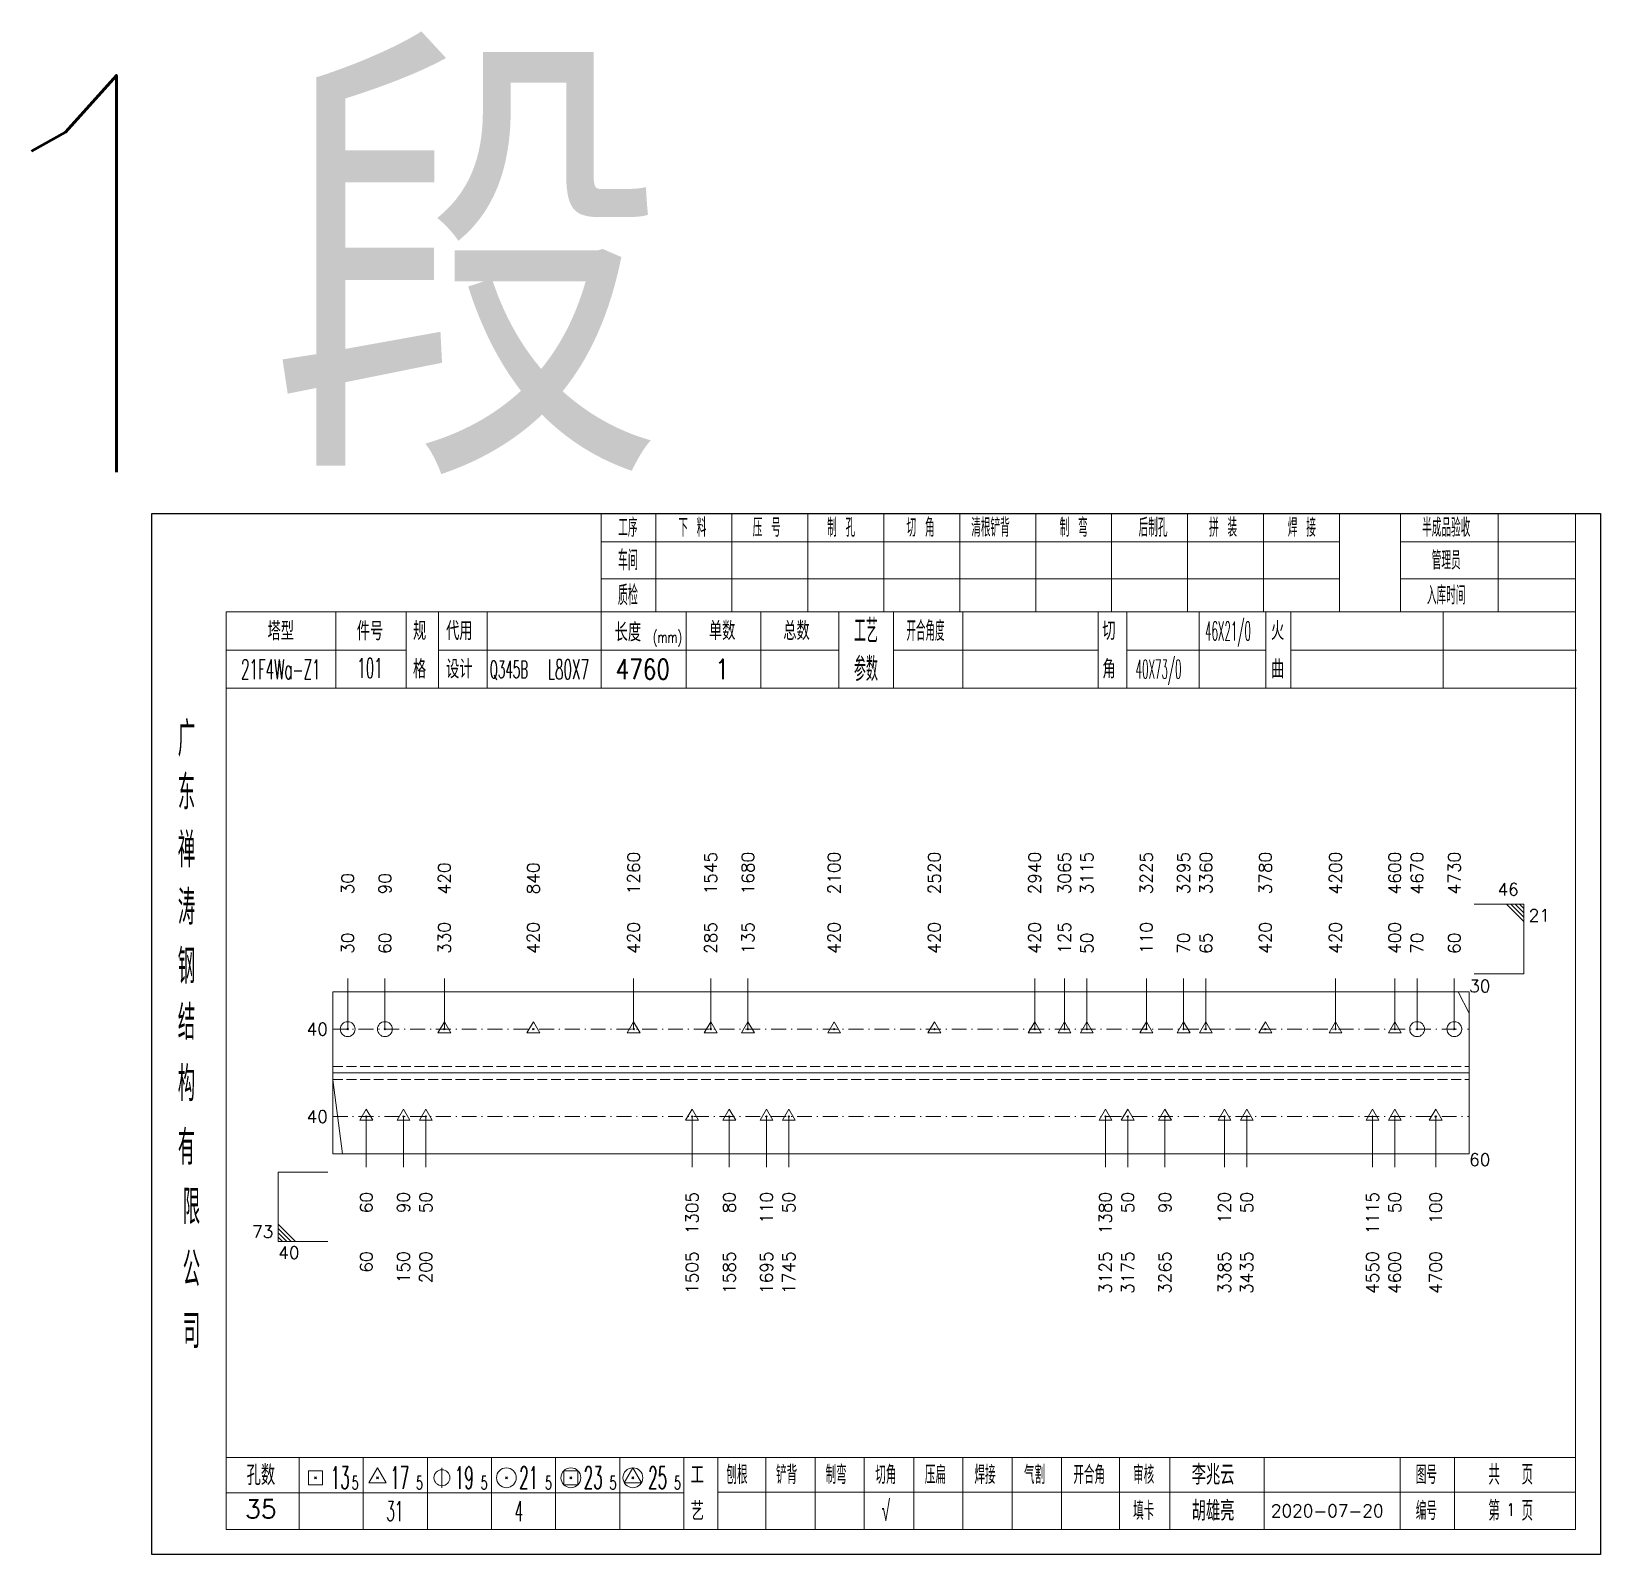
# Model space of a CAD drawing. Extents: x 1310 to 15542, y -76 to 8381.
# Drawn here: x 1492.1 to 1808.6, y 5793.7 to 6100.8 of the extents above; entities that cross this region are included whole.
import ezdxf
from ezdxf.enums import TextEntityAlignment as Align

# ---------------------------------------------------------------- set-up
doc = ezdxf.new("R2010")
doc.units = 0
doc.header["$MEASUREMENT"] = 0
doc.linetypes.add('一点画线', pattern=[5.2, 3, -1, 0.2, -1])
doc.linetypes.add('虚线', pattern=[2.75, 2, -0.75])
doc.layers.get('0').update_dxf_attribs({"linetype": 'CONTINUOUS', "lineweight": 25})
for name, color, linetype, lineweight in [('1', 7, 'CONTINUOUS', 25), ('4', 7, 'CONTINUOUS', 25), ('5', 7, 'CONTINUOUS', 25)]:
    doc.layers.add(name, color=color, linetype=linetype, lineweight=lineweight)
doc.layers.add('文字', color=4, linetype='CONTINUOUS')
doc.styles.add('HZ', font='txt.shx', dxfattribs={"width": 0.7, "oblique": 12, "bigfont": 'hztxt.shx'})
doc.styles.get("Standard").update_dxf_attribs({"font": 'simplex.shx', "width": 0.7, "height": 3, "bigfont": 'gbhzfs.shx'})

msp = doc.modelspace()

# ---------------------------------------------------------------- texts
at = {"color": 7, "linetype": 'Continuous', "lineweight": 13}
for s, p in [('420', (1575.422, 5926.824)), ('840', (1593.356, 5926.824)), ('1260', (1613.574, 5926.824)), ('1545', (1629.117, 5926.824)), ('1680', (1636.617, 5926.824)), ('2100', (1654.008, 5926.824)), ('2520', (1674.226, 5926.824)), ('2940', (1694.443, 5926.824)), ('3065', (1700.46, 5926.824)), ('3115', (1704.96, 5926.824)), ('3225', (1716.96, 5926.824)), ('3295', (1724.46, 5926.824)), ('3360', (1728.96, 5926.824)), ('3780', (1740.96, 5926.824)), ('4200', (1755.095, 5926.824)), ('4600', (1767.052, 5926.824)), ('4670', (1771.552, 5926.824)), ('4730', (1779.052, 5926.824)), ('30', (1555.922, 5926.824)), ('90', (1563.422, 5926.824))]:
    msp.add_text(s, height=2.5, rotation=90, dxfattribs=at).set_placement(p, align=Align.MIDDLE_LEFT)
for s, p in [('46', (1792.052, 5925.824)), ('73', (1540.922, 5856.824))]:
    msp.add_text(s, height=2.5, dxfattribs=at).set_placement(p, align=Align.BOTTOM_RIGHT)
for s, p in [('21', (1794.052, 5923.824)), ('40', (1541.922, 5855.824))]:
    msp.add_text(s, height=2.5, dxfattribs=at).set_placement(p, align=Align.TOP_LEFT)
at = {"color": 8, "linetype": 'Continuous', "lineweight": 9}
for s, p in [('330', (1575.422, 5914.824)), ('420', (1593.356, 5914.824)), ('420', (1613.574, 5914.824)), ('285', (1629.117, 5914.824)), ('135', (1636.617, 5914.824)), ('420', (1654.008, 5914.824)), ('420', (1674.226, 5914.824)), ('420', (1694.443, 5914.824)), ('125', (1700.46, 5914.824)), ('110', (1716.96, 5914.824)), ('420', (1740.96, 5914.824)), ('420', (1755.095, 5914.824)), ('400', (1767.052, 5914.824)), ('30', (1555.922, 5914.824)), ('60', (1563.422, 5914.824)), ('50', (1704.96, 5914.824)), ('70', (1724.46, 5914.824)), ('65', (1728.96, 5914.824)), ('70', (1771.552, 5914.824)), ('60', (1779.052, 5914.824))]:
    msp.add_text(s, height=2.5, rotation=90, dxfattribs=at).set_placement(p, align=Align.MIDDLE_LEFT)
at = {"color": 7, "linetype": 'Continuous', "lineweight": 13}
msp.add_text('30', height=2.5, dxfattribs=at).set_placement((1782.052, 5908.324), align=Align.MIDDLE_LEFT)
for p in [(1551.922, 5899.637), (1551.922, 5882.012)]:
    msp.add_text('40', height=2.5, dxfattribs=at).set_placement(p, align=Align.MIDDLE_RIGHT)
at = {"layer": '1', "color": 7, "linetype": 'Continuous', "lineweight": 13}
msp.add_text('60', height=2.5, dxfattribs=at).set_placement((1782.052, 5873.324), align=Align.MIDDLE_LEFT)
at = {"layer": '1', "color": 8, "linetype": 'Continuous', "lineweight": 9}
for s, p in [('60', (1559.672, 5866.824)), ('90', (1567.172, 5866.824)), ('50', (1571.672, 5866.824)), ('1305', (1625.367, 5866.824)), ('80', (1632.867, 5866.824)), ('110', (1640.367, 5866.824)), ('50', (1644.867, 5866.824)), ('1380', (1708.71, 5866.824)), ('50', (1713.21, 5866.824)), ('90', (1720.71, 5866.824)), ('120', (1732.71, 5866.824)), ('50', (1737.21, 5866.824)), ('1115', (1762.552, 5866.824)), ('50', (1767.052, 5866.824)), ('100', (1775.302, 5866.824))]:
    msp.add_text(s, height=2.5, rotation=90, dxfattribs=at).set_placement(p, align=Align.MIDDLE_RIGHT)
at = {"layer": '1', "color": 7, "linetype": 'Continuous', "lineweight": 13}
for s, p in [('60', (1559.672, 5854.824)), ('150', (1567.172, 5854.824)), ('200', (1571.672, 5854.824)), ('1505', (1625.367, 5854.824)), ('1585', (1632.867, 5854.824)), ('1695', (1640.367, 5854.824)), ('1745', (1644.867, 5854.824)), ('3125', (1708.71, 5854.824)), ('3175', (1713.21, 5854.824)), ('3265', (1720.71, 5854.824)), ('3385', (1732.71, 5854.824)), ('3435', (1737.21, 5854.824)), ('4550', (1762.552, 5854.824)), ('4600', (1767.052, 5854.824)), ('4700', (1775.302, 5854.824))]:
    msp.add_text(s, height=2.5, rotation=90, dxfattribs=at).set_placement(p, align=Align.MIDDLE_RIGHT)
at = {"layer": '4', "color": 1, "linetype": 'Continuous', "lineweight": 25}
for s, height, width, p in [('工序', 3.7, 0.7, (1612.422, 6000.781)), ('下 料', 3.7, 0.7, (1625.422, 6000.781)), ('压 号', 3.7, 0.7, (1640.422, 6000.781)), ('制 孔', 3.7, 0.7, (1655.422, 6000.781)), ('切 角', 3.7, 0.7, (1671.422, 6000.781)), ('清根铲背 ', 3.7, 0.7, (1686.422, 6000.781)), (' 制 弯', 3.7, 0.7, (1701.422, 6000.781)), (' 后制孔', 3.7, 0.7, (1717.422, 6000.781)), ('拼 装', 3.7, 0.7, (1732.422, 6000.781)), (' 焊 接', 3.7, 0.7, (1747.422, 6000.781)), ('半成品验收', 3.7, 0.7, (1777.422, 6000.781)), ('车间', 4, 0.7, (1612.422, 5994.181)), ('管理员', 3.7, 0.7, (1777.422, 5994.181)), ('质检', 4, 0.7, (1612.422, 5987.121)), ('入库时间', 3.7, 0.7, (1777.422, 5987.121)), ('(mm)', 2.24, 0.7, (1620.422, 5978.681)), ('工艺', 4.8, 0.7, (1660.422, 5979.941)), ('开合角度', 4, 0.6, (1672.422, 5979.941)), ('46X21/0', 3.8, 0.4, (1733.422, 5979.941)), ('21F4Wa-Z1', 4, 0.5, (1542.422, 5972.201)), ('101', 4, 0.5, (1560.422, 5972.451)), ('Q345B', 3.5, 0.5, (1588.422, 5972.181)), ('L80X7', 4, 0.5, (1600.422, 5972.181)), ('4760', 4, 0.8, (1615.422, 5972.231)), ('1', 4, 0.8, (1631.422, 5972.231)), ('参数', 4.8, 0.7, (1660.422, 5972.231)), ('40X73/0', 3.8, 0.4, (1719.422, 5972.231)), ('广', 6.96, 0.7, (1523.422, 5958.151)), ('东', 6.96, 0.7, (1523.422, 5947.361)), ('禅', 6.96, 0.7, (1523.422, 5935.771)), ('涛', 6.96, 0.7, (1523.422, 5924.171)), ('钢', 6.96, 0.7, (1523.422, 5912.281)), ('结', 6.96, 0.7, (1523.422, 5900.971)), ('构', 6.96, 0.7, (1523.422, 5888.591)), ('有', 6.96, 0.7, (1523.422, 5875.781)), ('限', 6.96, 0.7, (1524.422, 5863.781)), ('公', 6.96, 0.7, (1524.422, 5851.241)), ('司', 6.96, 0.7, (1524.422, 5838.761)), ('13', 4.47, 0.5, (1554.422, 5809.181)), ('5', 2.68, 0.6, (1557.422, 5808.181)), ('17', 4.47, 0.5, (1566.422, 5809.181)), ('5', 2.68, 0.6, (1570.422, 5808.181)), ('19', 4.47, 0.5, (1579.422, 5809.181)), ('5', 2.68, 0.6, (1583.422, 5808.181)), ('21', 4.47, 0.5, (1592.422, 5809.181)), ('5', 2.68, 0.6, (1596.422, 5808.181)), ('23', 4.47, 0.5, (1605.422, 5809.181)), ('5', 2.68, 0.6, (1609.422, 5808.181)), ('25', 4.47, 0.5, (1618.422, 5809.181)), ('5', 2.68, 0.6, (1622.422, 5808.181)), ('刨根', 3.7, 0.8, (1634.422, 5809.781)), ('铲背', 3.7, 0.8, (1644.422, 5809.781)), ('制弯', 3.7, 0.8, (1654.422, 5809.781)), ('切角', 3.7, 0.8, (1664.422, 5809.781)), ('压扁', 3.7, 0.8, (1674.422, 5809.781)), ('焊接', 3.7, 0.8, (1684.422, 5809.781)), ('气割', 3.7, 0.8, (1694.422, 5809.781)), ('开合角', 3.7, 0.8, (1705.422, 5809.781)), ('审核', 3.7, 0.8, (1716.422, 5809.781)), ('图号', 3.7, 0.8, (1773.422, 5809.781)), ('共  页', 4, 0.8, (1790.422, 5809.781)), ('31', 4, 0.5, (1565.422, 5802.431)), ('4', 4, 0.5, (1590.422, 5802.431)), ('√', 4, 0.6, (1664.422, 5802.511)), ('填卡', 3.7, 0.8, (1716.422, 5802.511)), ('编号', 3.7, 0.8, (1773.422, 5802.511)), ('第  页', 4, 0.8, (1790.422, 5802.511))]:
    msp.add_text(s, height=height, dxfattribs=dict(at, width=width)).set_placement(p, align=Align.MIDDLE_CENTER)
for s, height, p in [('塔型', 3.7, (1542.422, 5979.911)), ('件号', 3.7, (1560.422, 5979.911)), ('规', 3.7, (1570.422, 5979.941)), ('代用', 3.7, (1578.422, 5979.941)), ('长度', 3.7, (1612.422, 5979.681)), ('单数', 3.7, (1631.422, 5979.941)), ('总数', 3.7, (1646.422, 5979.941)), ('切', 3.7, (1709.422, 5979.941)), ('火', 3.7, (1743.422, 5979.941)), ('格', 3.7, (1570.422, 5972.231)), ('设计', 3.7, (1578.422, 5972.231)), ('角', 3.7, (1709.422, 5972.231)), ('曲', 3.7, (1743.422, 5972.231)), ('孔数', 4, (1538.422, 5809.701)), ('工', 3.7, (1626.422, 5809.781)), ('李兆云', 4, (1730.422, 5809.781)), ('35', 3.7, (1538.422, 5802.871)), ('艺', 3.7, (1626.422, 5802.431)), ('胡雄亮', 4, (1730.422, 5802.511)), ('2020-07-20', 2.5, (1753.422, 5802.511))]:
    msp.add_text(s, height=height, dxfattribs=at).set_placement(p, align=Align.MIDDLE_CENTER)
at = {"layer": '4', "color": 6, "linetype": 'Continuous', "lineweight": 25, "width": 0.8}
msp.add_text('1', height=2.5, dxfattribs=at).set_placement((1790.447, 5802.739), align=Align.MIDDLE_CENTER)
at = {"layer": '文字', "color": 6, "style": 'HZ'}
msp.add_text('1段', height=80, dxfattribs=at).set_placement((1471.574, 6011.941))

# ---------------------------------------------------------------- blocks, each defined once
blk = doc.blocks.new('孔21.5')
at = {"layer": '5', "color": 7, "linetype": 'Continuous', "lineweight": 13}
for p, q in [((-0.1, -0.1), (0.1, 0.1)), ((0.1, -0.1), (-0.1, 0.1))]:
    blk.add_line(p, q, dxfattribs=at)
blk.add_circle((0, 0), 1, dxfattribs=at)
blk = doc.blocks.new('孔17.5')
at = {"layer": '5', "color": 7, "linetype": 'Continuous', "lineweight": 13}
for p, q in [((0, 1), (-0.866, -0.5)), ((-0.1, -0.1), (0.1, 0.1)), ((0.1, -0.1), (-0.1, 0.1)), ((0.866, -0.5), (0, 1)), ((-0.866, -0.5), (0.866, -0.5))]:
    blk.add_line(p, q, dxfattribs=at)
blk = doc.blocks.new('CTJGK')
at = {"color": 6, "linetype": 'Continuous'}
for p, q in [((0, 209.97), (292.13, 209.97)), ((0, 0), (0, 209.97)), ((292.13, 209.97), (292.13, 0)), ((292.13, 0), (0, 0))]:
    blk.add_line(p, q, dxfattribs=at)

# ---------------------------------------------------------------- linework, layer by layer
at = {"color": 7, "linetype": 'Continuous', "lineweight": 13}
for p, q in [((1793.052, 5924.824), (1783.052, 5924.824)), ((1789.552, 5924.824), (1793.052, 5921.324)), ((1790.427, 5924.824), (1793.052, 5922.199)), ((1791.302, 5924.824), (1793.052, 5923.074)), ((1792.177, 5924.824), (1793.052, 5923.949)), ((1793.052, 5910.824), (1793.052, 5924.824)), ((1793.052, 5910.824), (1783.052, 5910.824)), ((1555.922, 5899.637), (1555.922, 5909.824)), ((1563.422, 5899.637), (1563.422, 5909.824)), ((1575.422, 5899.637), (1575.422, 5909.824)), ((1613.574, 5899.637), (1613.574, 5909.824)), ((1629.117, 5899.637), (1629.117, 5909.824)), ((1636.617, 5899.637), (1636.617, 5909.824)), ((1694.443, 5899.637), (1694.443, 5909.824)), ((1700.46, 5899.637), (1700.46, 5909.824)), ((1704.96, 5899.637), (1704.96, 5909.824)), ((1716.96, 5899.637), (1716.96, 5909.824)), ((1724.46, 5899.637), (1724.46, 5909.824)), ((1728.96, 5899.637), (1728.96, 5909.824)), ((1755.095, 5899.637), (1755.095, 5909.824)), ((1767.052, 5899.637), (1767.052, 5909.824)), ((1771.552, 5899.637), (1771.552, 5909.824)), ((1779.052, 5899.637), (1779.052, 5909.824)), ((1782.052, 5902.855), (1779.837, 5907.137)), ((1552.922, 5889.397), (1554.847, 5874.512)), ((1559.672, 5882.012), (1559.672, 5871.824)), ((1567.172, 5882.012), (1567.172, 5871.824)), ((1571.672, 5882.012), (1571.672, 5871.824)), ((1625.367, 5882.012), (1625.367, 5871.824)), ((1632.867, 5882.012), (1632.867, 5871.824)), ((1640.367, 5882.012), (1640.367, 5871.824)), ((1644.867, 5882.012), (1644.867, 5871.824)), ((1708.71, 5882.012), (1708.71, 5871.824)), ((1713.21, 5882.012), (1713.21, 5871.824)), ((1720.71, 5882.012), (1720.71, 5871.824)), ((1732.71, 5882.012), (1732.71, 5871.824)), ((1737.21, 5882.012), (1737.21, 5871.824)), ((1762.552, 5882.012), (1762.552, 5871.824)), ((1767.052, 5882.012), (1767.052, 5871.824)), ((1775.302, 5882.012), (1775.302, 5871.824)), ((1541.922, 5870.824), (1551.922, 5870.824)), ((1541.922, 5870.824), (1541.922, 5856.824)), ((1545.422, 5856.824), (1541.922, 5860.324)), ((1544.547, 5856.824), (1541.922, 5859.449)), ((1543.672, 5856.824), (1541.922, 5858.574)), ((1542.797, 5856.824), (1541.922, 5857.699)), ((1541.922, 5856.824), (1551.922, 5856.824))]:
    msp.add_line(p, q, dxfattribs=at)
at = {"color": 7, "linetype": 'Continuous', "lineweight": 18}
for p, q in [((1552.922, 5907.137), (1552.922, 5874.512)), ((1552.922, 5907.137), (1782.052, 5907.137)), ((1782.052, 5907.137), (1782.052, 5874.512)), ((1552.922, 5890.824), (1782.052, 5890.824))]:
    msp.add_line(p, q, dxfattribs=at)
at = {"color": 3, "linetype": '一点画线', "lineweight": 13}
for p, q in [((1552.922, 5899.637), (1782.052, 5899.637)), ((1552.922, 5882.012), (1782.052, 5882.012))]:
    msp.add_line(p, q, dxfattribs=at)
at = {"color": 1, "linetype": '虚线', "lineweight": 18}
for p, q in [((1552.922, 5892.137), (1782.052, 5892.137)), ((1552.922, 5889.512), (1782.052, 5889.512))]:
    msp.add_line(p, q, dxfattribs=at)
at = {"layer": '1', "color": 7, "linetype": 'Continuous', "lineweight": 18}
msp.add_line((1552.922, 5874.512), (1782.052, 5874.512), dxfattribs=at)
at = {"layer": '4', "color": 1, "linetype": 'Continuous', "lineweight": 18}
for p, q in [((1516.422, 6003.651), (1516.422, 5793.681)), ((1808.552, 6003.651), (1516.422, 6003.651)), ((1607.052, 6003.651), (1607.052, 5983.811)), ((1618.082, 6003.651), (1618.082, 5983.791)), ((1633.392, 6003.651), (1633.392, 5983.791)), ((1648.712, 6003.651), (1648.712, 5983.791)), ((1664.022, 6003.651), (1664.022, 5983.791)), ((1679.332, 6003.651), (1679.332, 5983.791)), ((1694.642, 6003.651), (1694.642, 5983.791)), ((1709.962, 6003.651), (1709.962, 5983.791)), ((1725.272, 6003.651), (1725.272, 5983.791)), ((1740.582, 6003.651), (1740.582, 5983.791)), ((1755.892, 6003.651), (1755.892, 5983.811)), ((1755.892, 6003.651), (1755.892, 5983.791)), ((1768.172, 6003.651), (1768.172, 5983.791)), ((1787.922, 6003.651), (1787.922, 5983.791)), ((1803.502, 6003.651), (1803.502, 5983.791)), ((1808.552, 5973.851), (1808.552, 6003.651)), ((1755.892, 5997.921), (1607.052, 5997.921)), ((1803.502, 5997.921), (1768.172, 5997.921)), ((1755.892, 5990.441), (1607.052, 5990.441)), ((1803.502, 5990.441), (1768.172, 5990.441)), ((1531.432, 5983.791), (1531.432, 5798.731)), ((1803.502, 5983.791), (1531.432, 5983.791)), ((1553.552, 5983.801), (1553.552, 5968.381)), ((1567.702, 5968.381), (1567.702, 5983.791)), ((1574.202, 5968.381), (1574.202, 5983.791)), ((1584.072, 5983.791), (1584.072, 5968.381)), ((1607.052, 5983.811), (1607.052, 5968.381)), ((1624.172, 5983.791), (1624.172, 5968.381)), ((1639.222, 5983.791), (1639.222, 5968.381)), ((1654.922, 5983.791), (1654.922, 5968.381)), ((1665.982, 5983.791), (1665.982, 5968.381)), ((1679.932, 5983.791), (1679.932, 5968.381)), ((1707.232, 5983.791), (1707.232, 5968.381)), ((1712.992, 5983.791), (1712.992, 5968.381)), ((1727.612, 5983.791), (1727.612, 5968.381)), ((1741.072, 5983.791), (1741.072, 5968.381)), ((1746.062, 5983.791), (1746.062, 5968.381)), ((1776.802, 5983.791), (1776.802, 5968.381)), ((1803.502, 5798.731), (1803.502, 5983.791)), ((1567.702, 5976.031), (1531.432, 5976.031)), ((1654.922, 5976.081), (1574.202, 5976.081)), ((1665.982, 5976.081), (1707.232, 5976.081)), ((1712.992, 5976.081), (1741.072, 5976.081)), ((1746.062, 5976.081), (1803.682, 5976.081)), ((1808.552, 5793.681), (1808.552, 5973.851)), ((1803.682, 5968.381), (1531.432, 5968.381)), ((1531.432, 5813.261), (1803.502, 5813.261)), ((1546.122, 5813.261), (1546.122, 5798.731)), ((1559.052, 5798.731), (1559.052, 5813.261)), ((1571.982, 5813.261), (1571.982, 5798.731)), ((1584.902, 5798.731), (1584.902, 5813.261)), ((1597.832, 5813.261), (1597.832, 5798.731)), ((1610.762, 5798.731), (1610.762, 5813.261)), ((1623.682, 5798.731), (1623.682, 5813.261)), ((1630.552, 5798.731), (1630.552, 5813.261)), ((1640.212, 5798.731), (1640.212, 5813.261)), ((1650.152, 5798.731), (1650.152, 5813.261)), ((1660.092, 5798.731), (1660.092, 5813.261)), ((1670.042, 5798.731), (1670.042, 5813.261)), ((1679.982, 5798.731), (1679.982, 5813.261)), ((1689.922, 5798.731), (1689.922, 5813.261)), ((1699.872, 5798.731), (1699.872, 5813.261)), ((1711.512, 5798.731), (1711.512, 5813.261)), ((1721.662, 5798.731), (1721.662, 5813.261)), ((1740.722, 5798.731), (1740.722, 5813.261)), ((1768.102, 5798.731), (1768.102, 5813.261)), ((1779.062, 5798.731), (1779.062, 5813.261)), ((1623.682, 5806.131), (1531.432, 5806.131)), ((1630.512, 5806.291), (1803.502, 5806.291)), ((1531.432, 5798.731), (1803.502, 5798.731)), ((1516.422, 5793.681), (1808.552, 5793.681))]:
    msp.add_line(p, q, dxfattribs=at)
at = {"layer": '4', "color": 7, "linetype": 'Continuous', "lineweight": 13}
for p, q in [((1548.008, 5807.767), (1548.008, 5810.595)), ((1548.008, 5810.595), (1550.836, 5810.595)), ((1549.222, 5808.981), (1549.622, 5809.381)), ((1549.622, 5808.981), (1549.222, 5809.381)), ((1550.836, 5810.595), (1550.836, 5807.767)), ((1561.922, 5811.181), (1560.19, 5808.181)), ((1561.722, 5808.981), (1562.122, 5809.381)), ((1562.122, 5808.981), (1561.722, 5809.381)), ((1563.654, 5808.181), (1561.922, 5811.181)), ((1574.922, 5811.181), (1574.922, 5807.181)), ((1587.722, 5808.981), (1588.122, 5809.381)), ((1588.122, 5808.981), (1587.722, 5809.381)), ((1599.508, 5807.767), (1599.508, 5810.595)), ((1599.508, 5810.595), (1602.336, 5810.595)), ((1600.722, 5808.981), (1601.122, 5809.381)), ((1601.122, 5808.981), (1600.722, 5809.381)), ((1602.336, 5810.595), (1602.336, 5807.767)), ((1613.422, 5811.181), (1611.69, 5808.181)), ((1613.222, 5808.981), (1613.622, 5809.381)), ((1613.622, 5808.981), (1613.222, 5809.381)), ((1615.154, 5808.181), (1613.422, 5811.181)), ((1550.836, 5807.767), (1548.008, 5807.767)), ((1560.19, 5808.181), (1563.654, 5808.181)), ((1602.336, 5807.767), (1599.508, 5807.767)), ((1611.69, 5808.181), (1615.154, 5808.181))]:
    msp.add_line(p, q, dxfattribs=at)
for centre, radius in [((1574.922, 5809.181), 1.6), ((1587.922, 5809.181), 2), ((1600.922, 5809.181), 2), ((1613.422, 5809.181), 2)]:
    msp.add_circle(centre, radius, dxfattribs=at)

# ---------------------------------------------------------------- block references
at = {"color": 0, "linetype": 'Continuous'}
msp.add_blockref('CTJGK', (1516.422, 5793.681), dxfattribs=at)
at = {"color": 8, "linetype": 'Continuous', "lineweight": 9, "xscale": 1.5, "yscale": 1.5, "zscale": 1.5}
for name, p in [('孔21.5', (1555.922, 5899.637)), ('孔21.5', (1563.422, 5899.637)), ('孔17.5', (1575.422, 5899.637)), ('孔17.5', (1593.356, 5899.637)), ('孔17.5', (1613.574, 5899.637)), ('孔17.5', (1629.117, 5899.637)), ('孔17.5', (1636.617, 5899.637)), ('孔17.5', (1654.008, 5899.637)), ('孔17.5', (1674.226, 5899.637)), ('孔17.5', (1694.443, 5899.637)), ('孔17.5', (1700.46, 5899.637)), ('孔17.5', (1704.96, 5899.637)), ('孔17.5', (1716.96, 5899.637)), ('孔17.5', (1724.46, 5899.637)), ('孔17.5', (1728.96, 5899.637)), ('孔17.5', (1740.96, 5899.637)), ('孔17.5', (1755.095, 5899.637)), ('孔17.5', (1767.052, 5899.637)), ('孔21.5', (1771.552, 5899.637)), ('孔21.5', (1779.052, 5899.637))]:
    msp.add_blockref(name, p, dxfattribs=at)
at = {"layer": '1', "color": 8, "linetype": 'Continuous', "lineweight": 9, "xscale": 1.5, "yscale": 1.5, "zscale": 1.5}
for p in [(1559.672, 5882.012), (1567.172, 5882.012), (1571.672, 5882.012), (1625.367, 5882.012), (1632.867, 5882.012), (1640.367, 5882.012), (1644.867, 5882.012), (1708.71, 5882.012), (1713.21, 5882.012), (1720.71, 5882.012), (1732.71, 5882.012), (1737.21, 5882.012), (1762.552, 5882.012), (1767.052, 5882.012), (1775.302, 5882.012)]:
    msp.add_blockref('孔17.5', p, dxfattribs=at)

msp.set_redraw_order([(e.dxf.handle, doc.entitydb.next_handle()) for e in msp.query("TEXT MTEXT ATTDEF DIMENSION ARC_DIMENSION")])  # texts and dimensions are drawn at this point

doc.saveas('drawing.dxf')
